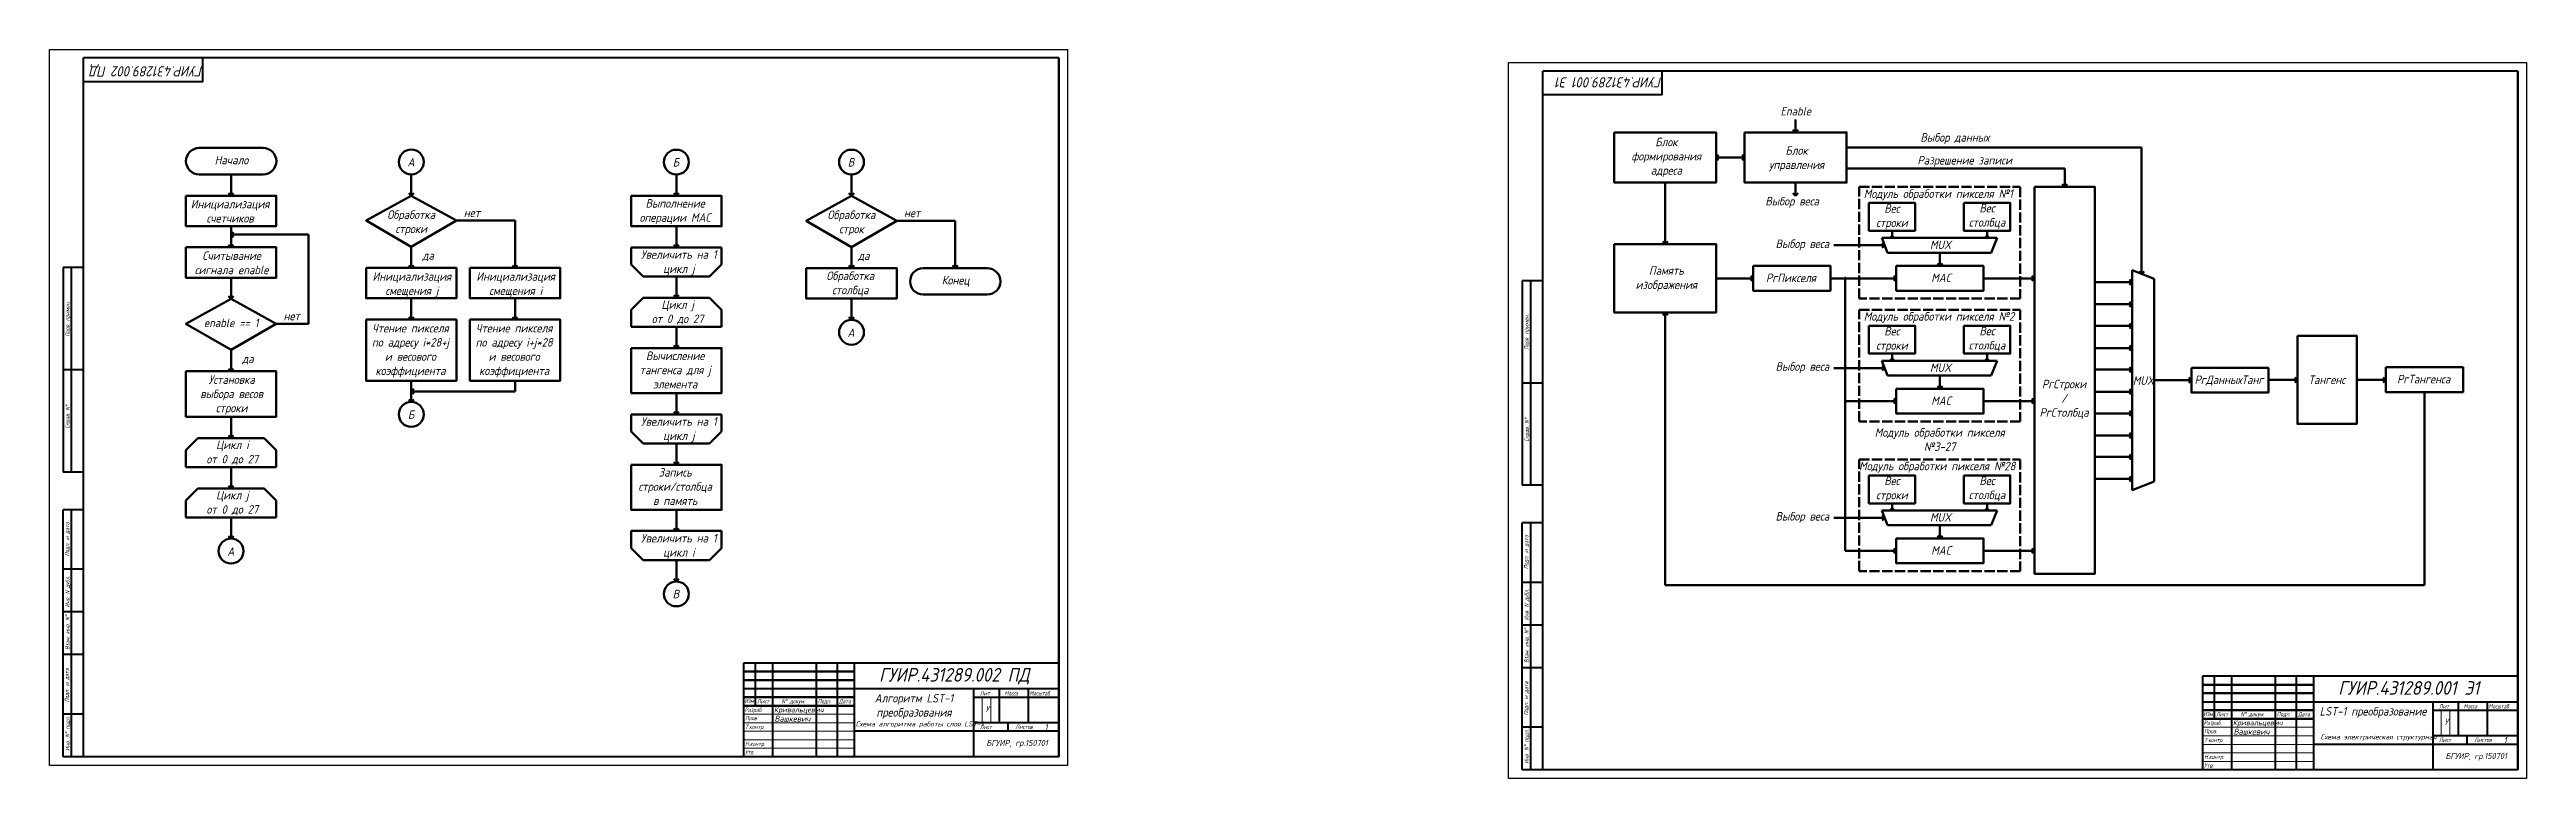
# Model space of a CAD drawing. Header units: millimetres. Extents: x -1351 to 2793, y -4756 to -707.
# Drawn here: x 1340 to 2793, y -1791 to -1363 of the extents above; entities that cross this region are included whole.
import ezdxf

# ---------------------------------------------------------------- set-up
doc = ezdxf.new("R2010")
doc.units = ezdxf.units.MM
doc.header["$LTSCALE"] = 0.5
doc.linetypes.add('ACAD_ISO02W100', pattern=[15, 12, -3])
doc.layers.get('0').update_dxf_attribs({"lineweight": 60})
doc.layers.get('Defpoints').update_dxf_attribs({"color": 5})
doc.layers.add('4-текст', color=7, linetype='Continuous', true_color=0x000000)
for name, color, linetype, lineweight in [('Основная', 7, 'Continuous', 40), ('текст', 7, 'Continuous', 30), ('тонкая', 7, 'Continuous', 20), ('Формат - толстая линия', 7, 'Continuous', 50)]:
    doc.layers.add(name, color=color, linetype=linetype, lineweight=lineweight)
doc.styles.get("Standard").update_dxf_attribs({"font": 'ISOCPEUI.TTF', "width": 0.9})
doc.styles.add('стиль1', font='romans.shx', dxfattribs={"width": 0.75, "oblique": 15, "height": 3.5})

msp = doc.modelspace()

# ---------------------------------------------------------------- texts
at = {"layer": '4-текст', "char_height": 6, "attachment_point": 7, "rotation": 180}
for s, insert in [('{\\fISOCPEUR|b0|i1|c204|p34;ГУИР}.{\\fISOCPEUR|b0|i1|c204|p34;431289}.00{\\fISOCPEUR|b0|i1|c204|p34;2 ПД}', (1430, -1371.7)), ('{\\fISOCPEUR|b0|i1|c204|p34;ГУИР}.{\\fISOCPEUR|b0|i1|c204|p34;431289}.001{\\fISOCPEUR|b0|i1|c204|p34; Э1}', (2285.8, -1379.4))]:
    msp.add_mtext_dynamic_manual_height_columns(s, width=71.11, gutter_width=50, heights=[0], dxfattribs=dict(at, insert=insert))
at = {"layer": '4-текст', "attachment_point": 1}
for s, width, heights, insert, char_height in [('\\pxqc;Enable', 37.424, [0], (2345.6, -1396.8), 5), ('\\pxqc;{\\fISOCPEUR|b0|i1|c204|p34;Блок\\Pформирования\\Pадреса}', 27.046, [0], (2274.8, -1414.9), 5), ('\\pxqc;{\\fISOCPEUR|b0|i1|c204|p34;Блок\\Pуправления}', 27.046, [0], (2351.2, -1419.9), 5), ('\\pxqc;{\\fISOCPEUR|b0|i1|c204|p34;Выбор данных}', 47.932, [0], (2433.6, -1412.2), 5), ('\\pxqc;{\\fISOCPEUR|b0|i1|c204|p34;Начало}', 27.046, [0], (1433.2, -1425.5), 5), ('\\pxqc;{\\fISOCPEUR|b0|i1|c204|p34;А}', 7.824, [0], (1548.1, -1426.7), 5), ('\\pxqc;{\\fISOCPEUR|b0|i1|c204|p34;Б}', 7.824, [0], (1703.5, -1426.8), 5), ('\\pxqc;{\\fISOCPEUR|b0|i1|c204|p34;В}', 7.824, [0], (1806.2, -1426.8), 5), ('\\pxqc;{\\fISOCPEUR|b0|i1|c204|p34;Разрешение записи}', 65.822, [0], (2430.4, -1425.6), 5), ('\\pxqc;{\\fISOCPEUR|b0|i1|c204|p34;Инициализация\\Pсчетчиков}', 27.046, [0], (1432.4, -1451.3), 5), ('\\pxqc;{\\fISOCPEUR|b0|i1|c204|p34;Выполнение операции }MAC', 45.771, [0], (1684.1, -1450.9), 5), ('\\pxqc;{\\fISOCPEUR|b0|i1|c204|p34;Выбор веса}', 37.424, [0], (2343.4, -1449.6), 5), ('{\\fISOCPEUR|b0|i1|c204|p34;Модуль обработки пикселя №1}', 92.967, [0], (2404.1, -1445.2), 5), ('\\pxqc;{\\fISOCPEUR|b0|i1|c204|p34;Обработка\\Pстроки}', 49.884, [0], (1527.2, -1457.5), 5), ('\\pxqc;{\\fISOCPEUR|b0|i1|c204|p34;нет}', 14.367, [0], (1580.6, -1456.4), 5), ('\\pxqc;{\\fISOCPEUR|b0|i1|c204|p34;Обработка\\Pстрок}', 49.884, [0], (1785.4, -1457.6), 5), ('\\pxqc;{\\fISOCPEUR|b0|i1|c204|p34;нет}', 14.367, [0], (1838.8, -1456.5), 5), ('\\pxqc;{\\fISOCPEUR|b0|i1|c204|p34;Вес строки}', 27.046, [0], (2407.1, -1453.9), 5), ('\\pxqc;{\\fISOCPEUR|b0|i1|c204|p34;Вес столбца}', 27.046, [15.8], (2462.9, -1453.7), 5), ('\\pxqc;{\\fISOCPEUR|b0|i1|c204|p34;Считывание сигнала }enable', 49.884, [0], (1421.9, -1481.6), 5), ('\\pxqc;{\\fISOCPEUR|b0|i1|c204|p34;Увеличить на 1 \\Pцикл }j', 49.884, [0], (1684.2, -1480.9), 5), ('\\pxqc;{\\fISOCPEUR|b0|i1|c204|p34;Выбор веса}', 37.424, [0], (2349.4, -1474.6), 5), ('\\pxqc;MUX', 16.246, [0], (2441, -1475.2), 5), ('\\pxqc;{\\fISOCPEUR|b0|i1|c204|p34;Инициализация смещения }j', 49.884, [0], (1527.6, -1493.8), 5), ('\\pxqc;{\\fISOCPEUR|b0|i1|c204|p34;да}', 14.367, [0], (1554.9, -1481.5), 5), ('\\pxqc;{\\fISOCPEUR|b0|i1|c204|p34;Инициализация смещения }i', 49.884, [0], (1588.5, -1493.8), 5), ('\\pxqc;{\\fISOCPEUR|b0|i1|c204|p34;Обработка столбца}', 45.771, [0], (1786.8, -1493.4), 5), ('\\pxqc;{\\fISOCPEUR|b0|i1|c204|p34;да}', 14.367, [0], (1810.4, -1481.6), 5), ('\\pxqc;{\\fISOCPEUR|b0|i1|c204|p34;Конец}', 27.046, [0], (1857.9, -1496), 5), ('\\pxqc;{\\fISOCPEUR|b0|i1|c204|p34;Память \\Pизображения}', 27.046, [0], (2274.8, -1490.3), 5), ('\\pxqc;{\\fISOCPEUR|b0|i1|c204|p34;РгПикселя}', 27.046, [0], (2347.9, -1494.6), 5), ('\\pxqc;MAC', 27.046, [0], (2436, -1494.6), 5), ('\\pxqc;{\\fISOCPEUR|b0|i1|c204|p34;Цикл }j{\\fISOCPEUR|b0|i1|c204|p34; \\Pот }0 {\\fISOCPEUR|b0|i1|c204|p34;до 27}', 49.884, [0], (1683.5, -1510.3), 5), ('\\pxqc;enable == 1', 49.884, [0], (1421.6, -1521), 5), ('\\pxqc;{\\fISOCPEUR|b0|i1|c204|p34;нет}', 14.367, [0], (1474.9, -1517), 5), ('\\pxqc;{\\fISOCPEUR|b0|i1|c204|p34;Чтение пикселя }\\P{\\fISOCPEUR|b0|i1|c204|p34;по адресу }i*28+j{\\fISOCPEUR|b0|i1|c204|p34;\\Pи весового коэффициента}', 49.83, [0], (1526.8, -1524.1), 5), ('\\pxqc;{\\fISOCPEUR|b0|i1|c204|p34;Чтение пикселя }\\P{\\fISOCPEUR|b0|i1|c204|p34;по адресу }i+j{\\fISOCPEUR|b0|i1|c204|p34;*28 и весового коэффициента}', 49.83, [0], (1587.6, -1524.1), 5), ('{\\fISOCPEUR|b0|i1|c204|p34;Модуль обработки пикселя №2}', 92.967, [0], (2404.1, -1517.2), 5), ('\\pxqc;{\\fISOCPEUR|b0|i1|c204|p34;А}', 7.824, [0], (1806.2, -1526.7), 5), ('\\pxqc;{\\fISOCPEUR|b0|i1|c204|p34;Вес строки}', 27.046, [0], (2407.1, -1525.9), 5), ('\\pxqc;{\\fISOCPEUR|b0|i1|c204|p34;Вес столбца}', 27.046, [15.8], (2462.9, -1525.8), 5), ('\\pxqc;{\\fISOCPEUR|b0|i1|c204|p34;Установка\\Pвыбора весов строки}', 49.884, [0], (1421.9, -1554.3), 5), ('\\pxqc;{\\fISOCPEUR|b0|i1|c204|p34;да}', 14.367, [0], (1449.2, -1542.1), 5), ('\\pxqc;{\\fISOCPEUR|b0|i1|c204|p34;Вычисление тангенса для }j{\\fISOCPEUR|b0|i1|c204|p34; элемента}', 45.771, [0], (1684.1, -1540.3), 5), ('\\pxqc;{\\fISOCPEUR|b0|i1|c204|p34;Выбор веса}', 37.424, [0], (2349.4, -1546.6), 5), ('\\pxqc;MUX', 16.246, [0], (2441, -1547.3), 5), ('\\pxqc;{\\fISOCPEUR|b0|i1|c204|p34;РгДанныхТанг}', 27.046, [0], (2604.8, -1554.4), 5), ('\\pxqc;{\\fISOCPEUR|b0|i1|c204|p34;Тангенс}', 27.046, [0], (2662.2, -1554.4), 5), ('\\pxqc;{\\fISOCPEUR|b0|i1|c204|p34;РгТангенса}', 27.046, [0], (2719, -1554), 5), ('\\pxqc;MAC', 27.046, [0], (2436, -1566.7), 5), ('\\pxqc;{\\fISOCPEUR|b0|i1|c204|p34;РгСтроки\\P/\\PРгСтолбца}', 27.046, [0], (2508.1, -1556.9), 5), ('\\pxqc;MUX', 18, [0], (2559.1, -1554.9), 5), ('\\pxqc;{\\fISOCPEUR|b0|i1|c204|p34;Б}', 7.824, [0], (1548.1, -1574.9), 5), ('\\pxqc;{\\fISOCPEUR|b0|i1|c204|p34;Увеличить на 1 \\Pцикл }j', 49.884, [0], (1684.2, -1578.9), 5), ('\\pxqc;{\\fISOCPEUR|b0|i1|c204|p34;Цикл }i{\\fISOCPEUR|b0|i1|c204|p34; \\Pот }0 {\\fISOCPEUR|b0|i1|c204|p34;до 27}', 49.884, [0], (1422.3, -1592.6), 5), ('\\pxqc;{\\fISOCPEUR|b0|i1|c204|p34;Модуль обработки пикселя \\P№3-27}', 94.501, [0], (2401.4, -1585.3), 5), ('\\pxqc;{\\fISOCPEUR|b0|i1|c204|p34;Запись строки}/{\\fISOCPEUR|b0|i1|c204|p34;столбца\\Pв память}', 45.771, [0], (1684.1, -1608.7), 5), ('{\\fISOCPEUR|b0|i1|c204|p34;Модуль обработки пикселя №28}', 94.501, [0], (2401.4, -1605), 5), ('\\pxqc;{\\fISOCPEUR|b0|i1|c204|p34;Цикл }j{\\fISOCPEUR|b0|i1|c204|p34; \\Pот }0 {\\fISOCPEUR|b0|i1|c204|p34;до 27}', 49.884, [0], (1422.3, -1622.1), 5), ('\\pxqc;{\\fISOCPEUR|b0|i1|c204|p34;Вес строки}', 27.046, [0], (2407.1, -1613.7), 5), ('\\pxqc;{\\fISOCPEUR|b0|i1|c204|p34;Вес столбца}', 27.046, [15.8], (2462.9, -1613.6), 5), ('\\pxqc;{\\fISOCPEUR|b0|i1|c204|p34;Выбор веса}', 37.424, [0], (2349.4, -1634.5), 5), ('\\pxqc;MUX', 16.246, [0], (2441, -1635.1), 5), ('\\pxqc;{\\fISOCPEUR|b0|i1|c204|p34;А}', 7.824, [0], (1442.4, -1655.1), 5), ('\\pxqc;{\\fISOCPEUR|b0|i1|c204|p34;Увеличить на 1 \\Pцикл }i', 49.884, [0], (1684.2, -1647.3), 5), ('\\pxqc;MAC', 27.046, [0], (2436, -1654.5), 5), ('\\pxqc;{\\fISOCPEUR|b0|i1|c204|p34;В}', 7.824, [0], (1703.5, -1680.1), 5), ('{\\fISOCPEUR|b0|i1|c204|p34;ГУИР}.{\\fISOCPEUR|b0|i1|c204|p34;431289}.00{\\fISOCPEUR|b0|i1|c204|p34;2 ПД}', 94.961, [0], (1826.6, -1726), 8), ('\\pxqc;{\\fISOCPEUR|b0|i1|c204|p34;Алгоритм }LST-1{\\fISOCPEUR|b0|i1|c204|p34; преобразования}', 70, [0], (1812, -1741.2), 5), ('{\\fISOCPEUR|b0|i1|c204|p34;ГУИР}.{\\fISOCPEUR|b0|i1|c204|p34;431289}.001{\\fISOCPEUR|b0|i1|c204|p34; Э1}', 94.961, [0], (2682.4, -1733.7), 8), ('{\\fISOCPEUR|b0|i1|c204|p34;Кривальцевич}', 23, [0], (1764.9, -1749), 3), ('{\\fISOCPEUR|b0|i1|c204|p34;Вашкевич}', 23, [0], (1765.2, -1754), 3.5), ('{\\fISOCPEUR|b0|i1|c204|p34;Схема алгоритма работы слоя }LST-1', 67.714, [0], (1812.9, -1757.3), 3), ('У', 23, [0], (1889, -1748.2), 3.5), ('{\\fISOCPEUR|b0|i1|c204|p34;Кривальцевич}', 23, [0], (2620.6, -1756.6), 3), ('\\pxqc;LST-1{\\fISOCPEUR|b0|i1|c204|p34; преобразование}', 70, [0], (2667.8, -1748.9), 5), ('У', 23, [0], (2744.8, -1755.8), 3.5), ('{\\fISOCPEUR|b0|i1|c204|p34;БГУИР}, {\\fISOCPEUR|b0|i1|c204|p34;гр}.{\\fISOCPEUR|b0|i1|c204|p34;1}50701', 42.066, [0], (1889.5, -1768.2), 3.5), ('1', 23, [0], (1923.7, -1758.9), 3.5), ('{\\fISOCPEUR|b0|i1|c204|p34;Вашкевич}', 23, [0], (2621, -1761.6), 3.5), ('{\\fISOCPEUR|b0|i1|c204|p34;Схема электрическая структурная}', 62.621, [0], (2672.1, -1764.9), 3), ('1', 23, [0], (2779.5, -1766.5), 3.5), ('{\\fISOCPEUR|b0|i1|c204|p34;БГУИР}, {\\fISOCPEUR|b0|i1|c204|p34;гр}.{\\fISOCPEUR|b0|i1|c204|p34;1}50701', 42.066, [0], (2745.3, -1775.9), 3.5)]:
    msp.add_mtext_dynamic_manual_height_columns(s, width=width, gutter_width=50, heights=heights, dxfattribs=dict(at, insert=insert, char_height=char_height))
at = {"layer": 'текст', "style": 'стиль1', "oblique": 15, "width": 0.75}
for s, p in [('Перв. примен.', (1351.8, -1531.6)), ('Перв. примен.', (2207.6, -1539.3)), ('Справ. N%%d', (1351.9, -1585.5)), ('Справ. N%%d', (2207.7, -1593.2)), ('Подп. и дата', (1351.6, -1660.4)), ('Подп. и дата', (2207.4, -1668)), ('Инв. N дубл.', (1351.8, -1690.4)), ('Инв. N дубл.', (2207.6, -1698.1)), ('Взам. инв. N%%d', (1351.8, -1715.3)), ('Взам. инв. N%%d', (2207.6, -1723)), ('Подп. и дата', (1351.5, -1746.1)), ('Подп. и дата', (2207.3, -1753.8)), ('Инв. N%%d подл.', (1351.8, -1774.6)), ('Инв. N%%d подл.', (2207.6, -1782.2))]:
    msp.add_text(s, height=2.5, rotation=90, dxfattribs=at).set_placement(p)
for s, p in [('Лит.', (1885.7, -1742.1)), ('Масса', (1900.1, -1742.1)), ('Масштаб', (1914.7, -1742.1)), ('Изм', (1747.6, -1746.5)), ('Разраб.', (1747.7, -1751.8)), ('Пров.', (1748, -1756.6)), ('Лист', (1755, -1746.7)), ('N%%d докум. ', (1769.3, -1746.7)), ('Подп.', (1790.6, -1746.7)), ('Дата', (1803, -1746.7)), ('Изм', (2603.3, -1754.2)), ('Разраб.', (2603.5, -1759.4)), ('Лист', (2610.8, -1754.3)), ('N%%d докум. ', (2625.1, -1754.3)), ('Подп.', (2646.4, -1754.3)), ('Дата', (2658.8, -1754.3)), ('Лит.', (2741.5, -1749.7)), ('Масса', (2755.9, -1749.7)), ('Масштаб', (2770.5, -1749.7)), ('Н.контр.', (1748, -1771.7)), ('Т.контр.', (1748, -1761.8)), ('Лист', (1885.7, -1761.7)), ('Листов', (1906.5, -1761.7)), ('Пров.', (2603.8, -1764.3)), ('Т.контр.', (2603.8, -1769.5)), ('Лист', (2741.5, -1769.4)), ('Листов', (2762.2, -1769.4)), ('Утв.', (1748, -1776.7)), ('Утв.', (2603.8, -1784.4)), ('Н.контр.', (2603.8, -1779.4))]:
    msp.add_text(s, height=2.5, dxfattribs=at).set_placement(p)

# ---------------------------------------------------------------- hatches: boundary and pattern name
h = msp.add_hatch(color=256)
h.dxf.hatch_style = 1
edge = h.paths.add_edge_path()
edge.add_arc((2393.3, -1497.4), 0.362, 0, 360)
h = msp.add_hatch(color=256)
h.dxf.hatch_style = 1
edge = h.paths.add_edge_path()
edge.add_arc((2393.4, -1569.4), 0.362, 0, 360)

# ---------------------------------------------------------------- linework, layer by layer
for p, q in [((2364.1, -1404.1), (2364.1, -1411.8)), ((2364.1, -1411.8), (2362.6, -1410.3)), ((2364.1, -1411.8), (2365.6, -1410.3)), ((2394, -1420.7), (2567.1, -1420.7)), ((2567.1, -1494.8), (2567.1, -1420.7)), ((1446.5, -1436.4), (1446.5, -1448.9)), ((1552.2, -1436.4), (1552.2, -1448.9)), ((1707.7, -1436.5), (1707.7, -1449)), ((1810.4, -1436.5), (1810.4, -1449)), ((2317.5, -1426.5), (2319, -1425)), ((2334.2, -1426.5), (2317.5, -1426.5)), ((2317.5, -1426.5), (2319, -1428)), ((2334.2, -1426.5), (2332.7, -1425)), ((2334.2, -1426.5), (2332.7, -1428)), ((2394, -1432.9), (2522, -1432.9)), ((2522, -1443.7), (2522, -1432.9)), ((1446.5, -1448.9), (1445, -1447.4)), ((1446.5, -1448.9), (1448, -1447.4)), ((1552.2, -1448.9), (1550.7, -1447.4)), ((1552.2, -1448.9), (1553.7, -1447.4)), ((1707.7, -1449), (1706.2, -1447.5)), ((1707.7, -1449), (1709.2, -1447.5)), ((1810.4, -1449), (1808.9, -1447.5)), ((1810.4, -1449), (1811.9, -1447.5)), ((2287.7, -1477.3), (2287.7, -1441.2)), ((2364.1, -1448.9), (2362.6, -1447.5)), ((2364.1, -1441.2), (2364.1, -1448.9)), ((2364.1, -1448.9), (2365.6, -1447.5)), ((2522, -1443.7), (2520.5, -1442.2)), ((2522, -1443.7), (2523.5, -1442.2)), ((1446.5, -1466.7), (1446.5, -1479.1)), ((1578.7, -1463.5), (1613.1, -1463.5)), ((1613.1, -1463.5), (1613.1, -1491.3)), ((1707.7, -1466.8), (1707.7, -1479.3)), ((1836.9, -1463.6), (1871.2, -1463.6)), ((1871.2, -1463.6), (1871.2, -1491.4)), ((1446.5, -1479.1), (1445, -1477.7)), ((1446.5, -1471.7), (1448, -1470.2)), ((1491.9, -1471.7), (1446.5, -1471.7)), ((1446.5, -1471.7), (1448, -1473.2)), ((1446.5, -1479.1), (1448, -1477.7)), ((1491.9, -1524.1), (1491.9, -1471.7)), ((1552.2, -1478.9), (1552.2, -1491.3)), ((1681.2, -1479.3), (1734.2, -1479.3)), ((1681.2, -1479.3), (1681.2, -1489.3)), ((1707.7, -1479.3), (1706.2, -1477.8)), ((1707.7, -1479.3), (1709.2, -1477.8)), ((1734.2, -1479.3), (1734.2, -1489.3)), ((1810.4, -1479), (1810.4, -1491.4)), ((2287.7, -1477.3), (2286.2, -1475.8)), ((2287.7, -1477.3), (2289.1, -1475.8)), ((2416.4, -1478), (2386.5, -1478)), ((2482.3, -1473.7), (2414.7, -1473.7)), ((2414.7, -1473.7), (2418, -1482.4)), ((2416.4, -1478), (2414.9, -1476.5)), ((2416.4, -1478), (2414.9, -1479.5)), ((2420.7, -1473.7), (2419.7, -1472.7)), ((2420.7, -1473.7), (2420.7, -1469.4)), ((2420.7, -1473.7), (2421.7, -1472.7)), ((2476.4, -1473.7), (2475.4, -1472.7)), ((2476.4, -1473.7), (2476.4, -1469.5)), ((2476.4, -1473.7), (2477.4, -1472.7)), ((2482.3, -1473.7), (2478.9, -1482.4)), ((1552.2, -1491.3), (1550.7, -1489.8)), ((1552.2, -1491.3), (1553.7, -1489.8)), ((1613.1, -1491.3), (1611.6, -1489.8)), ((1613.1, -1491.3), (1614.5, -1489.8)), ((1681.2, -1489.3), (1688.3, -1496.3)), ((1727.1, -1496.3), (1688.3, -1496.3)), ((1707.7, -1496.3), (1707.7, -1508.8)), ((1734.2, -1489.3), (1727.1, -1496.3)), ((1810.4, -1491.4), (1808.9, -1489.9)), ((1810.4, -1491.4), (1811.9, -1489.9)), ((1871.2, -1491.4), (1869.7, -1489.9)), ((1871.2, -1491.4), (1872.7, -1489.9)), ((2339.3, -1497.4), (2337.8, -1495.9)), ((2418, -1482.4), (2478.9, -1482.4)), ((2423.2, -1497.4), (2421.7, -1495.9)), ((2448.8, -1490.1), (2447.3, -1488.6)), ((2448.8, -1482.4), (2448.8, -1490.1)), ((2448.8, -1490.1), (2450.2, -1488.6)), ((2504.2, -1497.4), (2502.7, -1495.9)), ((2561.5, -1492.6), (2561.5, -1621.6)), ((2561.5, -1492.6), (2574.5, -1497.6)), ((2567.1, -1494.8), (2565.6, -1493.3)), ((2567.1, -1494.8), (2568.6, -1493.3)), ((1446.5, -1509.4), (1445, -1507.9)), ((1446.5, -1497), (1446.5, -1509.4)), ((1446.5, -1509.4), (1448, -1507.9)), ((1552.2, -1509.1), (1552.2, -1521.6)), ((1613.1, -1509.1), (1613.1, -1521.6)), ((1681.2, -1515.9), (1688.3, -1508.8)), ((1688.3, -1508.8), (1727.1, -1508.8)), ((1707.7, -1508.8), (1706.2, -1507.3)), ((1707.7, -1508.8), (1709.2, -1507.3)), ((1734.2, -1515.9), (1727.1, -1508.8)), ((1810.4, -1509.3), (1810.4, -1521.7)), ((2339.3, -1497.4), (2317.5, -1497.4)), ((2339.3, -1497.4), (2337.8, -1498.9)), ((2423.2, -1497.4), (2384.6, -1497.4)), ((2393.3, -1497.4), (2393.3, -1657.3)), ((2423.2, -1497.4), (2421.7, -1498.9)), ((2504.2, -1497.4), (2474.3, -1497.4)), ((2504.2, -1497.4), (2502.7, -1498.9)), ((2561.5, -1499.6), (2539.7, -1499.6)), ((2561.5, -1499.6), (2560, -1498.1)), ((2561.5, -1499.6), (2560, -1501.1)), ((2574.5, -1616.6), (2574.5, -1497.6)), ((1473, -1524.1), (1491.9, -1524.1)), ((1552.2, -1521.6), (1550.7, -1520.1)), ((1552.2, -1521.6), (1553.7, -1520.1)), ((1613.1, -1521.6), (1611.6, -1520.1)), ((1613.1, -1521.6), (1614.5, -1520.1)), ((1681.2, -1525.9), (1681.2, -1515.9)), ((1734.2, -1525.9), (1734.2, -1515.9)), ((1810.4, -1521.7), (1808.9, -1520.2)), ((1810.4, -1521.7), (1811.9, -1520.2)), ((2287.7, -1517.5), (2286.2, -1519)), ((2287.7, -1517.5), (2287.7, -1677.3)), ((2287.7, -1517.5), (2289.1, -1519)), ((2561.5, -1512.6), (2539.7, -1512.6)), ((2561.5, -1525.3), (2539.7, -1525.3)), ((2561.5, -1512.6), (2560, -1511.1)), ((2561.5, -1512.6), (2560, -1514.1)), ((2561.5, -1525.3), (2560, -1523.8)), ((2561.5, -1525.3), (2560, -1526.8)), ((1446.5, -1539.4), (1446.5, -1551.9)), ((1734.2, -1525.9), (1681.2, -1525.9)), ((1707.7, -1538.3), (1706.2, -1536.8)), ((1707.7, -1525.9), (1707.7, -1538.3)), ((1707.7, -1538.3), (1709.2, -1536.8)), ((2561.5, -1538.3), (2539.7, -1538.3)), ((2561.5, -1538.3), (2560, -1536.8)), ((2561.5, -1538.3), (2560, -1539.8)), ((1446.5, -1551.9), (1445, -1550.4)), ((1446.5, -1551.9), (1448, -1550.4)), ((2416.4, -1550.1), (2386.5, -1550.1)), ((2482.3, -1545.7), (2414.7, -1545.7)), ((2414.7, -1545.7), (2418, -1554.4)), ((2416.4, -1550.1), (2414.9, -1548.6)), ((2416.4, -1550.1), (2414.9, -1551.5)), ((2418, -1554.4), (2478.9, -1554.4)), ((2420.7, -1545.7), (2419.7, -1544.7)), ((2420.7, -1545.7), (2420.7, -1541.5)), ((2420.7, -1545.7), (2421.7, -1544.7)), ((2448.8, -1554.4), (2448.8, -1562.2)), ((2476.4, -1545.7), (2475.4, -1544.8)), ((2476.4, -1545.7), (2476.4, -1541.5)), ((2476.4, -1545.7), (2477.4, -1544.8)), ((2482.3, -1545.7), (2478.9, -1554.4)), ((2561.5, -1550.9), (2539.7, -1550.9)), ((2561.5, -1550.9), (2560, -1549.4)), ((2561.5, -1550.9), (2560, -1552.4)), ((1552.2, -1569.9), (1550.7, -1568.5)), ((1552.2, -1557.5), (1552.2, -1569.9)), ((1552.2, -1563.7), (1553.7, -1562.2)), ((1552.2, -1563.7), (1613.1, -1563.7)), ((1552.2, -1563.7), (1553.7, -1565.2)), ((1552.2, -1569.9), (1553.7, -1568.5)), ((1613.1, -1557.5), (1613.1, -1562.9)), ((1613.1, -1563.7), (1613.1, -1562.9)), ((1707.7, -1564.7), (1707.7, -1577.2)), ((2423.2, -1569.4), (2421.7, -1567.9)), ((2448.8, -1562.2), (2447.3, -1560.7)), ((2448.8, -1562.2), (2450.2, -1560.7)), ((2504.2, -1569.4), (2502.7, -1567.9)), ((2561.5, -1563.9), (2539.7, -1563.9)), ((2561.5, -1563.9), (2560, -1562.4)), ((2561.5, -1563.9), (2560, -1565.4)), ((2596.3, -1557.1), (2574.5, -1557.1)), ((2596.3, -1557.1), (2594.8, -1555.6)), ((2596.3, -1557.1), (2594.8, -1558.6)), ((2658.5, -1556.9), (2641.5, -1556.9)), ((2658.5, -1556.9), (2657, -1555.5)), ((2658.5, -1556.9), (2657, -1558.4)), ((2710.3, -1556.9), (2693.3, -1556.9)), ((2710.3, -1556.9), (2708.8, -1555.5)), ((2710.3, -1556.9), (2708.8, -1558.4)), ((2733, -1564.1), (2733, -1677.3)), ((1446.5, -1578.6), (1446.5, -1591.1)), ((1681.2, -1577.2), (1734.2, -1577.2)), ((1681.2, -1577.2), (1681.2, -1587.2)), ((1707.7, -1577.2), (1706.2, -1575.7)), ((1707.7, -1577.2), (1709.2, -1575.7)), ((1734.2, -1577.2), (1734.2, -1587.2)), ((2423.2, -1569.4), (2393.3, -1569.4)), ((2423.2, -1569.4), (2421.7, -1570.9)), ((2504.2, -1569.4), (2474.3, -1569.4)), ((2504.2, -1569.4), (2502.7, -1570.9)), ((2561.5, -1576.6), (2539.7, -1576.6)), ((2561.5, -1576.6), (2560, -1575.1)), ((2561.5, -1576.6), (2560, -1578.1)), ((1420, -1598.1), (1427.1, -1591.1)), ((1427.1, -1591.1), (1465.9, -1591.1)), ((1446.5, -1591.1), (1445, -1589.6)), ((1446.5, -1591.1), (1448, -1589.6)), ((1473, -1598.1), (1465.9, -1591.1)), ((1681.2, -1587.2), (1688.3, -1594.3)), ((1727.1, -1594.3), (1688.3, -1594.3)), ((1707.7, -1594.3), (1707.7, -1606.7)), ((1734.2, -1587.2), (1727.1, -1594.3)), ((2561.5, -1589.6), (2539.7, -1589.6)), ((2561.5, -1589.6), (2560, -1588.1)), ((2561.5, -1589.6), (2560, -1591.1)), ((1420, -1608.1), (1420, -1598.1)), ((1473, -1608.1), (1420, -1608.1)), ((1446.5, -1608.1), (1446.5, -1620.6)), ((1473, -1608.1), (1473, -1598.1)), ((1707.7, -1606.7), (1706.2, -1605.3)), ((1707.7, -1606.7), (1709.2, -1605.3)), ((2561.5, -1602.1), (2539.7, -1602.1)), ((2561.5, -1602.1), (2560, -1600.7)), ((2561.5, -1602.1), (2560, -1603.6)), ((1420, -1627.7), (1427.1, -1620.6)), ((1427.1, -1620.6), (1465.9, -1620.6)), ((1446.5, -1620.6), (1445, -1619.1)), ((1446.5, -1620.6), (1448, -1619.1)), ((1473, -1627.7), (1465.9, -1620.6)), ((2561.5, -1615.1), (2539.7, -1615.1)), ((2561.5, -1615.1), (2560, -1613.7)), ((2561.5, -1615.1), (2560, -1616.6)), ((2561.5, -1621.6), (2574.5, -1616.6)), ((1420, -1637.7), (1420, -1627.7)), ((1473, -1637.7), (1420, -1637.7)), ((1446.5, -1637.7), (1446.5, -1650.1)), ((1473, -1637.7), (1473, -1627.7)), ((1707.7, -1633.2), (1707.7, -1645.6)), ((2416.4, -1637.9), (2386.5, -1637.9)), ((2482.3, -1633.5), (2414.7, -1633.5)), ((2414.7, -1633.5), (2418, -1642.2)), ((2416.4, -1637.9), (2414.9, -1636.4)), ((2416.4, -1637.9), (2414.9, -1639.4)), ((2420.7, -1633.5), (2419.7, -1632.5)), ((2420.7, -1633.5), (2420.7, -1629.3)), ((2420.7, -1633.5), (2421.7, -1632.5)), ((2476.4, -1633.6), (2475.4, -1632.6)), ((2476.4, -1633.6), (2476.4, -1629.4)), ((2476.4, -1633.6), (2477.4, -1632.6)), ((2482.3, -1633.5), (2478.9, -1642.2)), ((1446.5, -1650.1), (1445, -1648.6)), ((1446.5, -1650.1), (1448, -1648.6)), ((1681.2, -1645.6), (1734.2, -1645.6)), ((1681.2, -1645.6), (1681.2, -1655.6)), ((1681.2, -1655.6), (1688.3, -1662.7)), ((1707.7, -1645.6), (1706.2, -1644.1)), ((1707.7, -1645.6), (1709.2, -1644.1)), ((1734.2, -1655.6), (1727.1, -1662.7)), ((1734.2, -1645.6), (1734.2, -1655.6)), ((2418, -1642.2), (2478.9, -1642.2)), ((2423.2, -1657.3), (2421.7, -1655.8)), ((2448.8, -1650), (2447.3, -1648.5)), ((2448.8, -1642.2), (2448.8, -1650)), ((2448.8, -1650), (2450.2, -1648.5)), ((2504.2, -1657.3), (2502.7, -1655.8)), ((1727.1, -1662.7), (1688.3, -1662.7)), ((1707.7, -1662.7), (1707.7, -1675.2)), ((2423.2, -1657.3), (2393.3, -1657.3)), ((2423.2, -1657.3), (2421.7, -1658.7)), ((2504.2, -1657.3), (2474.3, -1657.3)), ((2504.2, -1657.3), (2502.7, -1658.7)), ((1707.7, -1675.2), (1706.2, -1673.7)), ((1707.7, -1675.2), (1709.2, -1673.7)), ((2733, -1677.3), (2287.7, -1677.3)), ((1812, -1728.1), (1747, -1728.1)), ((1812, -1733.1), (1747, -1733.1)), ((1812, -1743.1), (1747, -1743.1)), ((2667.8, -1735.8), (2602.8, -1735.8)), ((2667.8, -1740.8), (2602.8, -1740.8)), ((1812, -1748.1), (1747, -1748.1)), ((2667.8, -1750.8), (2602.8, -1750.8)), ((2667.8, -1755.8), (2602.8, -1755.8)), ((1882, -1778.1), (1882, -1778.1)), ((2737.8, -1785.8), (2737.8, -1785.8))]:
    msp.add_line(p, q)
for points in [[(1465.3, -1436.4), (1427.8, -1436.4, -1), (1427.8, -1420.9, 0.414214)], [(1427.8, -1420.9), (1465.3, -1420.9, -1), (1465.3, -1436.4, 0.414214)], [(1890, -1506.9), (1852.5, -1506.9, -1), (1852.5, -1491.4, 0.414214)], [(1852.5, -1491.4), (1890, -1491.4, -1), (1890, -1506.9, 0.414214)]]:
    msp.add_lwpolyline(points, format="xyb")
for points in [[(2257.8, -1411.8), (2317.5, -1411.8), (2317.5, -1441.2), (2257.8, -1441.2)], [(2334.2, -1411.8), (2394, -1411.8), (2394, -1441.2), (2334.2, -1441.2)], [(1420, -1448.9), (1473, -1448.9), (1473, -1466.7), (1420, -1466.7)], [(1552.2, -1448.9), (1578.7, -1463.5), (1552.2, -1478.9), (1525.7, -1463.5)], [(1681.2, -1449), (1734.2, -1449), (1734.2, -1466.8), (1681.2, -1466.8)], [(1810.4, -1449), (1836.9, -1463.6), (1810.4, -1479), (1783.9, -1463.6)], [(2504.3, -1443.7), (2539.7, -1443.7), (2539.7, -1670.7), (2504.3, -1670.7)], [(2407.1, -1453.1), (2434.2, -1453.1), (2434.2, -1469.5), (2407.1, -1469.5)], [(2462.9, -1453.1), (2490, -1453.1), (2490, -1469.5), (2462.9, -1469.5)], [(1420, -1479.1), (1473, -1479.1), (1473, -1497), (1420, -1497)], [(2257.8, -1477.3), (2317.5, -1477.3), (2317.5, -1517.5), (2257.8, -1517.5)], [(1525.7, -1491.3), (1578.7, -1491.3), (1578.7, -1509.1), (1525.7, -1509.1)], [(1586.6, -1491.3), (1639.6, -1491.3), (1639.6, -1509.1), (1586.6, -1509.1)], [(1783.9, -1491.4), (1836.9, -1491.4), (1836.9, -1509.3), (1783.9, -1509.3)], [(2339.3, -1490.1), (2384.6, -1490.1), (2384.6, -1504.7), (2339.3, -1504.7)], [(2423.2, -1490.1), (2474.3, -1490.1), (2474.3, -1504.7), (2423.2, -1504.7)], [(1446.5, -1509.4), (1473, -1524.1), (1446.5, -1539.4), (1420, -1524.1)], [(1525.7, -1521.6), (1578.7, -1521.6), (1578.7, -1557.5), (1525.7, -1557.5)], [(1586.6, -1521.6), (1639.6, -1521.6), (1639.6, -1557.5), (1586.6, -1557.5)], [(2407.1, -1525.2), (2434.2, -1525.2), (2434.2, -1541.5), (2407.1, -1541.5)], [(2462.9, -1525.2), (2490, -1525.2), (2490, -1541.5), (2462.9, -1541.5)], [(1681.2, -1538.3), (1734.2, -1538.3), (1734.2, -1564.7), (1681.2, -1564.7)], [(2658.5, -1531.1), (2693.3, -1531.1), (2693.3, -1582.8), (2658.5, -1582.8)], [(1420, -1551.9), (1473, -1551.9), (1473, -1578.6), (1420, -1578.6)], [(2596.3, -1549.9), (2641.5, -1549.9), (2641.5, -1564.4), (2596.3, -1564.4)], [(2710.4, -1549.5), (2755.6, -1549.5), (2755.6, -1564.1), (2710.4, -1564.1)], [(2423.2, -1562.2), (2474.3, -1562.2), (2474.3, -1576.7), (2423.2, -1576.7)], [(1681.2, -1606.7), (1734.2, -1606.7), (1734.2, -1633.2), (1681.2, -1633.2)], [(2407.1, -1613), (2434.2, -1613), (2434.2, -1629.4), (2407.1, -1629.4)], [(2462.9, -1613), (2490, -1613), (2490, -1629.4), (2462.9, -1629.4)], [(2423.2, -1650), (2474.3, -1650), (2474.3, -1664.5), (2423.2, -1664.5)]]:
    msp.add_lwpolyline(points, close=True)
at = {"linetype": 'ACAD_ISO02W100'}
for points in [[(2401.4, -1443.7), (2495.9, -1443.7), (2495.9, -1509.3), (2401.4, -1509.3)], [(2401.4, -1515.8), (2495.9, -1515.8), (2495.9, -1581.4), (2401.4, -1581.4)], [(2401.4, -1603.6), (2495.9, -1603.6), (2495.9, -1669.2), (2401.4, -1669.2)]]:
    msp.add_lwpolyline(points, close=True, dxfattribs=at)
for centre, radius in [((1552.2, -1429.1), 7.3), ((1707.7, -1429.2), 7.3), ((1810.4, -1429.2), 7.3), ((2393.3, -1497.4), 0.362), ((1810.4, -1529), 7.3), ((1552.2, -1577.2), 7.3), ((1446.5, -1657.4), 7.3), ((1707.7, -1682.5), 7.3)]:
    msp.add_circle(centre, radius)
at = {"layer": 'Defpoints'}
for p, q in [((1340, -1783.1), (1340, -1363.1)), ((1340, -1363.1), (1937, -1363.1)), ((1937, -1363.1), (1937, -1783.1)), ((2195.8, -1790.8), (2195.8, -1370.8)), ((2195.8, -1370.8), (2792.8, -1370.8)), ((2792.8, -1370.8), (2792.8, -1790.8)), ((1937, -1783.1), (1340, -1783.1)), ((2792.8, -1790.8), (2195.8, -1790.8))]:
    msp.add_line(p, q, dxfattribs=at)
at = {"layer": 'Основная'}
for p, q in [((1360, -1738.1), (1360, -1368.1)), ((1932, -1368.1), (1360, -1368.1)), ((1430, -1382.1), (1430, -1368.1)), ((2215.8, -1745.8), (2215.8, -1375.8)), ((2787.8, -1375.8), (2215.8, -1375.8)), ((2285.8, -1389.8), (2285.8, -1375.8)), ((1430, -1382.1), (1360, -1382.1)), ((2285.8, -1389.8), (2215.8, -1389.8)), ((1348, -1491.1), (1348, -1611.1)), ((1360, -1491.1), (1348, -1491.1)), ((1353, -1611.1), (1353, -1491.1)), ((2203.8, -1498.8), (2203.8, -1618.8)), ((2215.8, -1498.8), (2203.8, -1498.8)), ((2208.8, -1618.8), (2208.8, -1498.8)), ((1360, -1551.1), (1348, -1551.1)), ((2215.8, -1558.8), (2203.8, -1558.8)), ((1360, -1611.1), (1348, -1611.1)), ((2215.8, -1618.8), (2203.8, -1618.8)), ((1348, -1778.1), (1348, -1633.1)), ((1360, -1633.1), (1348, -1633.1)), ((1353, -1778.1), (1353, -1633.1)), ((2203.8, -1785.8), (2203.8, -1640.8)), ((2215.8, -1640.8), (2203.8, -1640.8)), ((2208.8, -1785.8), (2208.8, -1640.8)), ((1360, -1668.1), (1348, -1668.1)), ((2215.8, -1675.8), (2203.8, -1675.8)), ((1360, -1693.1), (1348, -1693.1)), ((2215.8, -1700.8), (2203.8, -1700.8)), ((1360, -1718.1), (1348, -1718.1)), ((1747, -1723.1), (1747, -1778.1)), ((1932, -1723.1), (1747, -1723.1)), ((1754, -1748.1), (1754, -1723.1)), ((1764, -1723.1), (1764, -1778.1)), ((1789.8, -1778.1), (1789.8, -1723.1)), ((1802, -1723.1), (1802, -1778.1)), ((1812, -1723.1), (1812, -1778.1)), ((2215.8, -1725.8), (2203.8, -1725.8)), ((1360, -1778.1), (1360, -1738.1)), ((1747, -1738.1), (1932, -1738.1)), ((1882, -1738.1), (1882, -1778.1)), ((1882, -1743.1), (1932, -1743.1)), ((1897, -1738.1), (1897, -1758.1)), ((1914, -1738.1), (1914, -1758.1)), ((2602.8, -1730.8), (2602.8, -1785.8)), ((2787.8, -1730.8), (2602.8, -1730.8)), ((2609.8, -1755.8), (2609.8, -1730.8)), ((2619.8, -1730.8), (2619.8, -1785.8)), ((2645.6, -1785.8), (2645.6, -1730.8)), ((2657.8, -1730.8), (2657.8, -1785.8)), ((2667.8, -1730.8), (2667.8, -1785.8)), ((1360, -1753.1), (1348, -1753.1)), ((2215.8, -1785.8), (2215.8, -1745.8)), ((2602.8, -1745.8), (2787.8, -1745.8)), ((2737.8, -1745.8), (2737.8, -1785.8)), ((2737.8, -1750.8), (2787.8, -1750.8)), ((2752.8, -1745.8), (2752.8, -1765.8)), ((2769.8, -1745.8), (2769.8, -1765.8)), ((1932, -1763.1), (1812, -1763.1)), ((1932, -1758.1), (1882, -1758.1)), ((1902, -1758.1), (1902, -1763.1)), ((2215.8, -1760.8), (2203.8, -1760.8)), ((2787.8, -1770.8), (2667.8, -1770.8)), ((2787.8, -1765.8), (2737.8, -1765.8)), ((2757.8, -1765.8), (2757.8, -1770.8)), ((1932, -1778.1), (1348, -1778.1)), ((2787.8, -1785.8), (2203.8, -1785.8))]:
    msp.add_line(p, q, dxfattribs=at)
at = {"layer": 'тонкая'}
for p, q in [((1747, -1753.1), (1812, -1753.1)), ((1887, -1743.3), (1887, -1758.1)), ((1892.1, -1743.3), (1892.1, -1758.1)), ((2742.8, -1751), (2742.8, -1765.8)), ((2747.9, -1751), (2747.9, -1765.8)), ((1812, -1758.1), (1747, -1758.1)), ((1812, -1763.1), (1747, -1763.1)), ((2602.8, -1760.8), (2667.8, -1760.8)), ((2667.8, -1765.8), (2602.8, -1765.8)), ((2667.8, -1770.8), (2602.8, -1770.8))]:
    msp.add_line(p, q, dxfattribs=at)
for points in [[(1747, -1768.1), (1812, -1768.1)], [(1747, -1773.1), (1812, -1773.1)], [(2602.8, -1775.8), (2667.8, -1775.8)], [(2602.8, -1780.8), (2667.8, -1780.8)]]:
    msp.add_lwpolyline(points, dxfattribs=at)
at = {"layer": 'Формат - толстая линия'}
for p, q in [((1932, -1778.1), (1932, -1368.1)), ((2787.8, -1785.8), (2787.8, -1375.8))]:
    msp.add_line(p, q, dxfattribs=at)

msp.set_redraw_order([(e.dxf.handle, doc.entitydb.next_handle()) for e in msp.query("TEXT MTEXT ATTDEF DIMENSION ARC_DIMENSION")])  # texts and dimensions are drawn at this point

doc.saveas('drawing.dxf')
